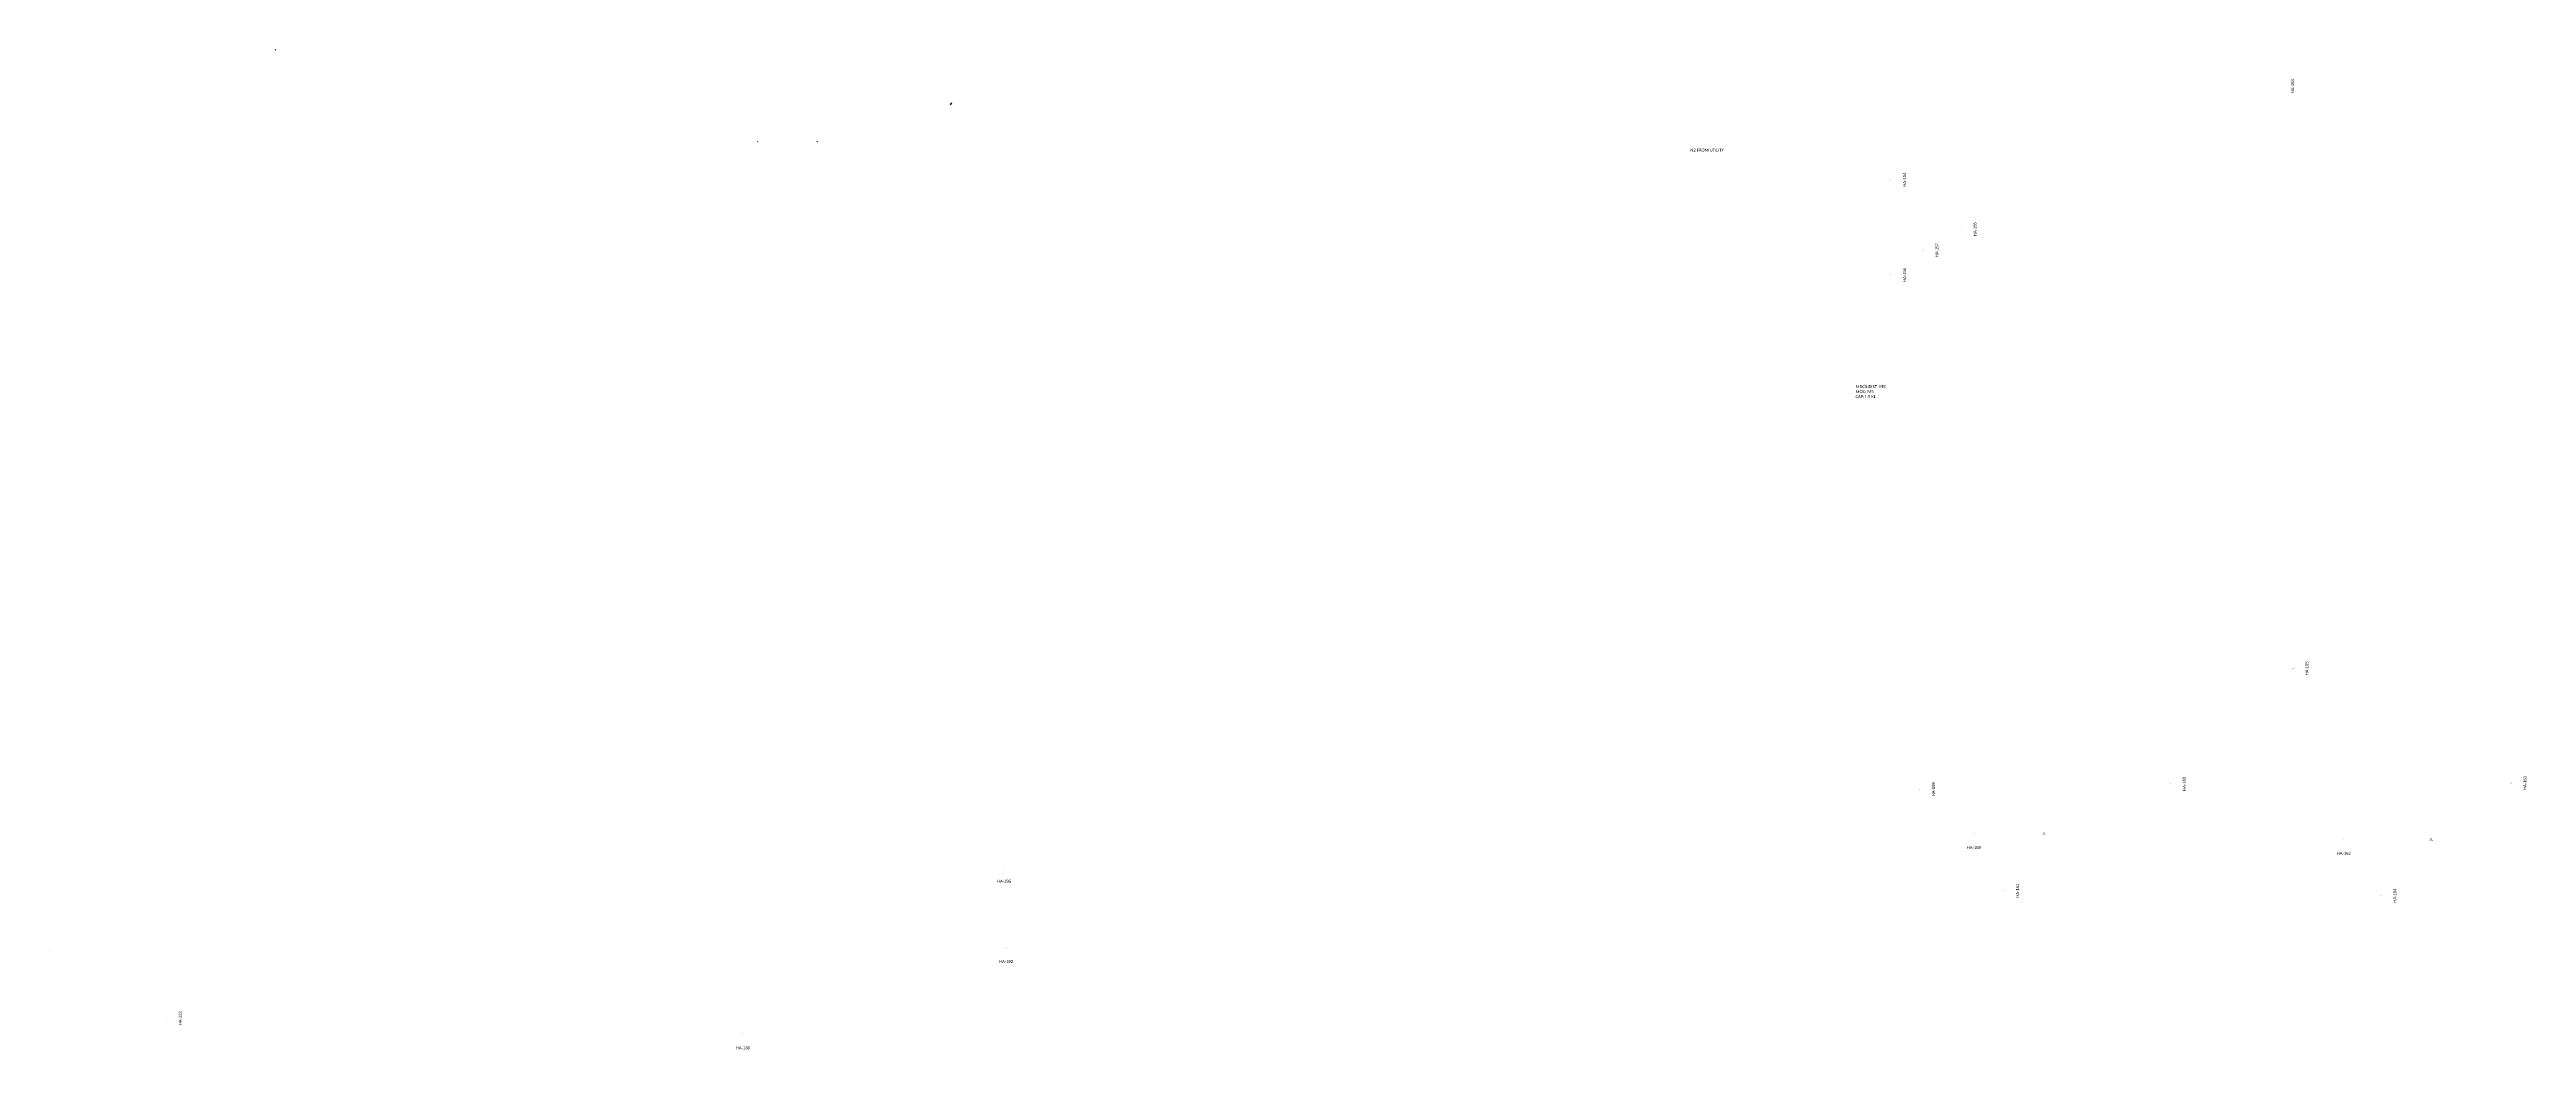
# Model space of a CAD drawing. Header units: millimetres. Extents: x -1662 to 3180, y -1452 to 1085.
# Drawn here: x -399 to 1669, y -604 to 231 of the extents above; entities that cross this region are included whole.
import ezdxf
from ezdxf.enums import TextEntityAlignment as Align

# ---------------------------------------------------------------- set-up
doc = ezdxf.new("R2010")
doc.units = ezdxf.units.MM
doc.layers.add('Text', color=7, linetype='Continuous')

# ---------------------------------------------------------------- blocks, each defined once
blk = doc.blocks.new('Valve Label_block')
at = {"color": 0, "linetype": 'ByBlock', "lineweight": -2}
blk.add_attdef('#(TargetObject.Size)', text='', height=0.1, dxfattribs=at).set_placement((0, 0.1875), align=Align.BOTTOM_CENTER)
blk.add_attdef('#(TargetObject.Tag)', text='', height=0.1, dxfattribs=at).set_placement((0, -0.1875), align=Align.TOP_CENTER)
blk = doc.blocks.new('Valve Label - Angle_block')
at = {"color": 0, "linetype": 'ByBlock', "lineweight": -2}
blk.add_attdef('#(TargetObject.Size)', text='', height=0.1, dxfattribs=at).set_placement((0, 0), align=Align.MIDDLE_CENTER)
blk = doc.blocks.new('AdjacentPipeReducerStyle_block')
at = {"color": 0, "linetype": 'ByBlock', "lineweight": -2}
blk.add_attdef('#(PipeLines.Size)x#(PipeLines.Size)', text='', height=0.1, dxfattribs=at).set_placement((0, 0), align=Align.MIDDLE_CENTER)

msp = doc.modelspace()

# ---------------------------------------------------------------- linework, layer by layer
for centre, radius, start, end in [((-233.3, 205.9), 33.4, 46.5735, 47.4949), ((389.5, 161.8), 43, 145.6348, 148.451), ((217.1, 167.5), 28.6, 208.3309, 209.0189), ((216.8, 167.5), 28.6, 330.9811, 331.6397)]:
    msp.add_arc(centre, radius, start, end)

# ---------------------------------------------------------------- block references
at = {"xscale": 25, "yscale": 25, "zscale": 25}
for p in [(1266, -423.6), (1589.2, -428.5)]:
    msp.add_blockref('AdjacentPipeReducerStyle_block', p, dxfattribs=at).add_auto_attribs({'#(PipeLines.Size)x#(PipeLines.Size)': '.x.'})
at = {"layer": 'Text', "xscale": 25, "yscale": 25, "zscale": 25, "rotation": 90}
for p, values in [((1467.7, 199.9), {'#(TargetObject.Size)': '.', '#(TargetObject.Tag)': 'HA-153'}), ((1143.7, 121.9), {'#(TargetObject.Size)': '.', '#(TargetObject.Tag)': 'HA-154'}), ((1202.5, 80.6), {'#(TargetObject.Size)': '.', '#(TargetObject.Tag)': 'HA-155'}), ((1170.7, 63), {'#(TargetObject.Size)': '.', '#(TargetObject.Tag)': 'HA-157'}), ((1143.7, 42.4), {'#(TargetObject.Size)': '.', '#(TargetObject.Tag)': 'HA-156'}), ((1479.6, -286), {'#(TargetObject.Size)': '.', '#(TargetObject.Tag)': 'HA-165'}), ((1167.8, -387), {'#(TargetObject.Size)': '.', '#(TargetObject.Tag)': 'HA-158'}), ((1377.1, -382.4), {'#(TargetObject.Size)': '.', '#(TargetObject.Tag)': 'HA-160'}), ((1661.6, -381.7), {'#(TargetObject.Size)': '.', '#(TargetObject.Tag)': 'HA-163'}), ((1238.1, -471.6), {'#(TargetObject.Size)': '.', '#(TargetObject.Tag)': 'HA-161'}), ((1553, -475.7), {'#(TargetObject.Size)': '.', '#(TargetObject.Tag)': 'HA-164'}), ((-295.9, -578.1), {'#(TargetObject.Size)': '.', '#(TargetObject.Tag)': 'HA-122'})]:
    msp.add_blockref('Valve Label_block', p, dxfattribs=at).add_auto_attribs(values)
at = {"layer": 'Text', "xscale": 25, "yscale": 25, "zscale": 25}
for name, p, values in [('Valve Label_block', (1207.4, -429.6), {'#(TargetObject.Size)': '.', '#(TargetObject.Tag)': 'HA-159'}), ('Valve Label_block', (1516.3, -434.5), {'#(TargetObject.Size)': '.', '#(TargetObject.Tag)': 'HA-162'}), ('Valve Label_block', (397.8, -457.8), {'#(TargetObject.Size)': '.', '#(TargetObject.Tag)': 'HA-195'}), ('Valve Label - Angle_block', (-399, -521.1), {'#(TargetObject.Size)': '.'}), ('Valve Label_block', (399.5, -524.8), {'#(TargetObject.Size)': '.', '#(TargetObject.Tag)': 'HA-192'}), ('Valve Label_block', (179.7, -596.9), {'#(TargetObject.Size)': '.', '#(TargetObject.Tag)': 'HA-136'})]:
    msp.add_blockref(name, p, dxfattribs=at).add_auto_attribs(values)

# ---------------------------------------------------------------- texts
at = {"char_height": 2.5, "attachment_point": 1}
for s, width, insert in [('{\\fCalibri|b0|i0|c0|p34;N2 FROM UTILITY}', 143.489, (970.8, 147.9)), ('{\\fCalibri|b0|i0|c0|p34;MDCB DIST. REC\\PMOC: MS\\PCAP:1.5 KL}', 157.362, (1108.7, -49.6))]:
    msp.add_mtext_dynamic_manual_height_columns(s, width=width, gutter_width=12.5, heights=[0], dxfattribs=dict(at, insert=insert))

doc.saveas('drawing.dxf')
